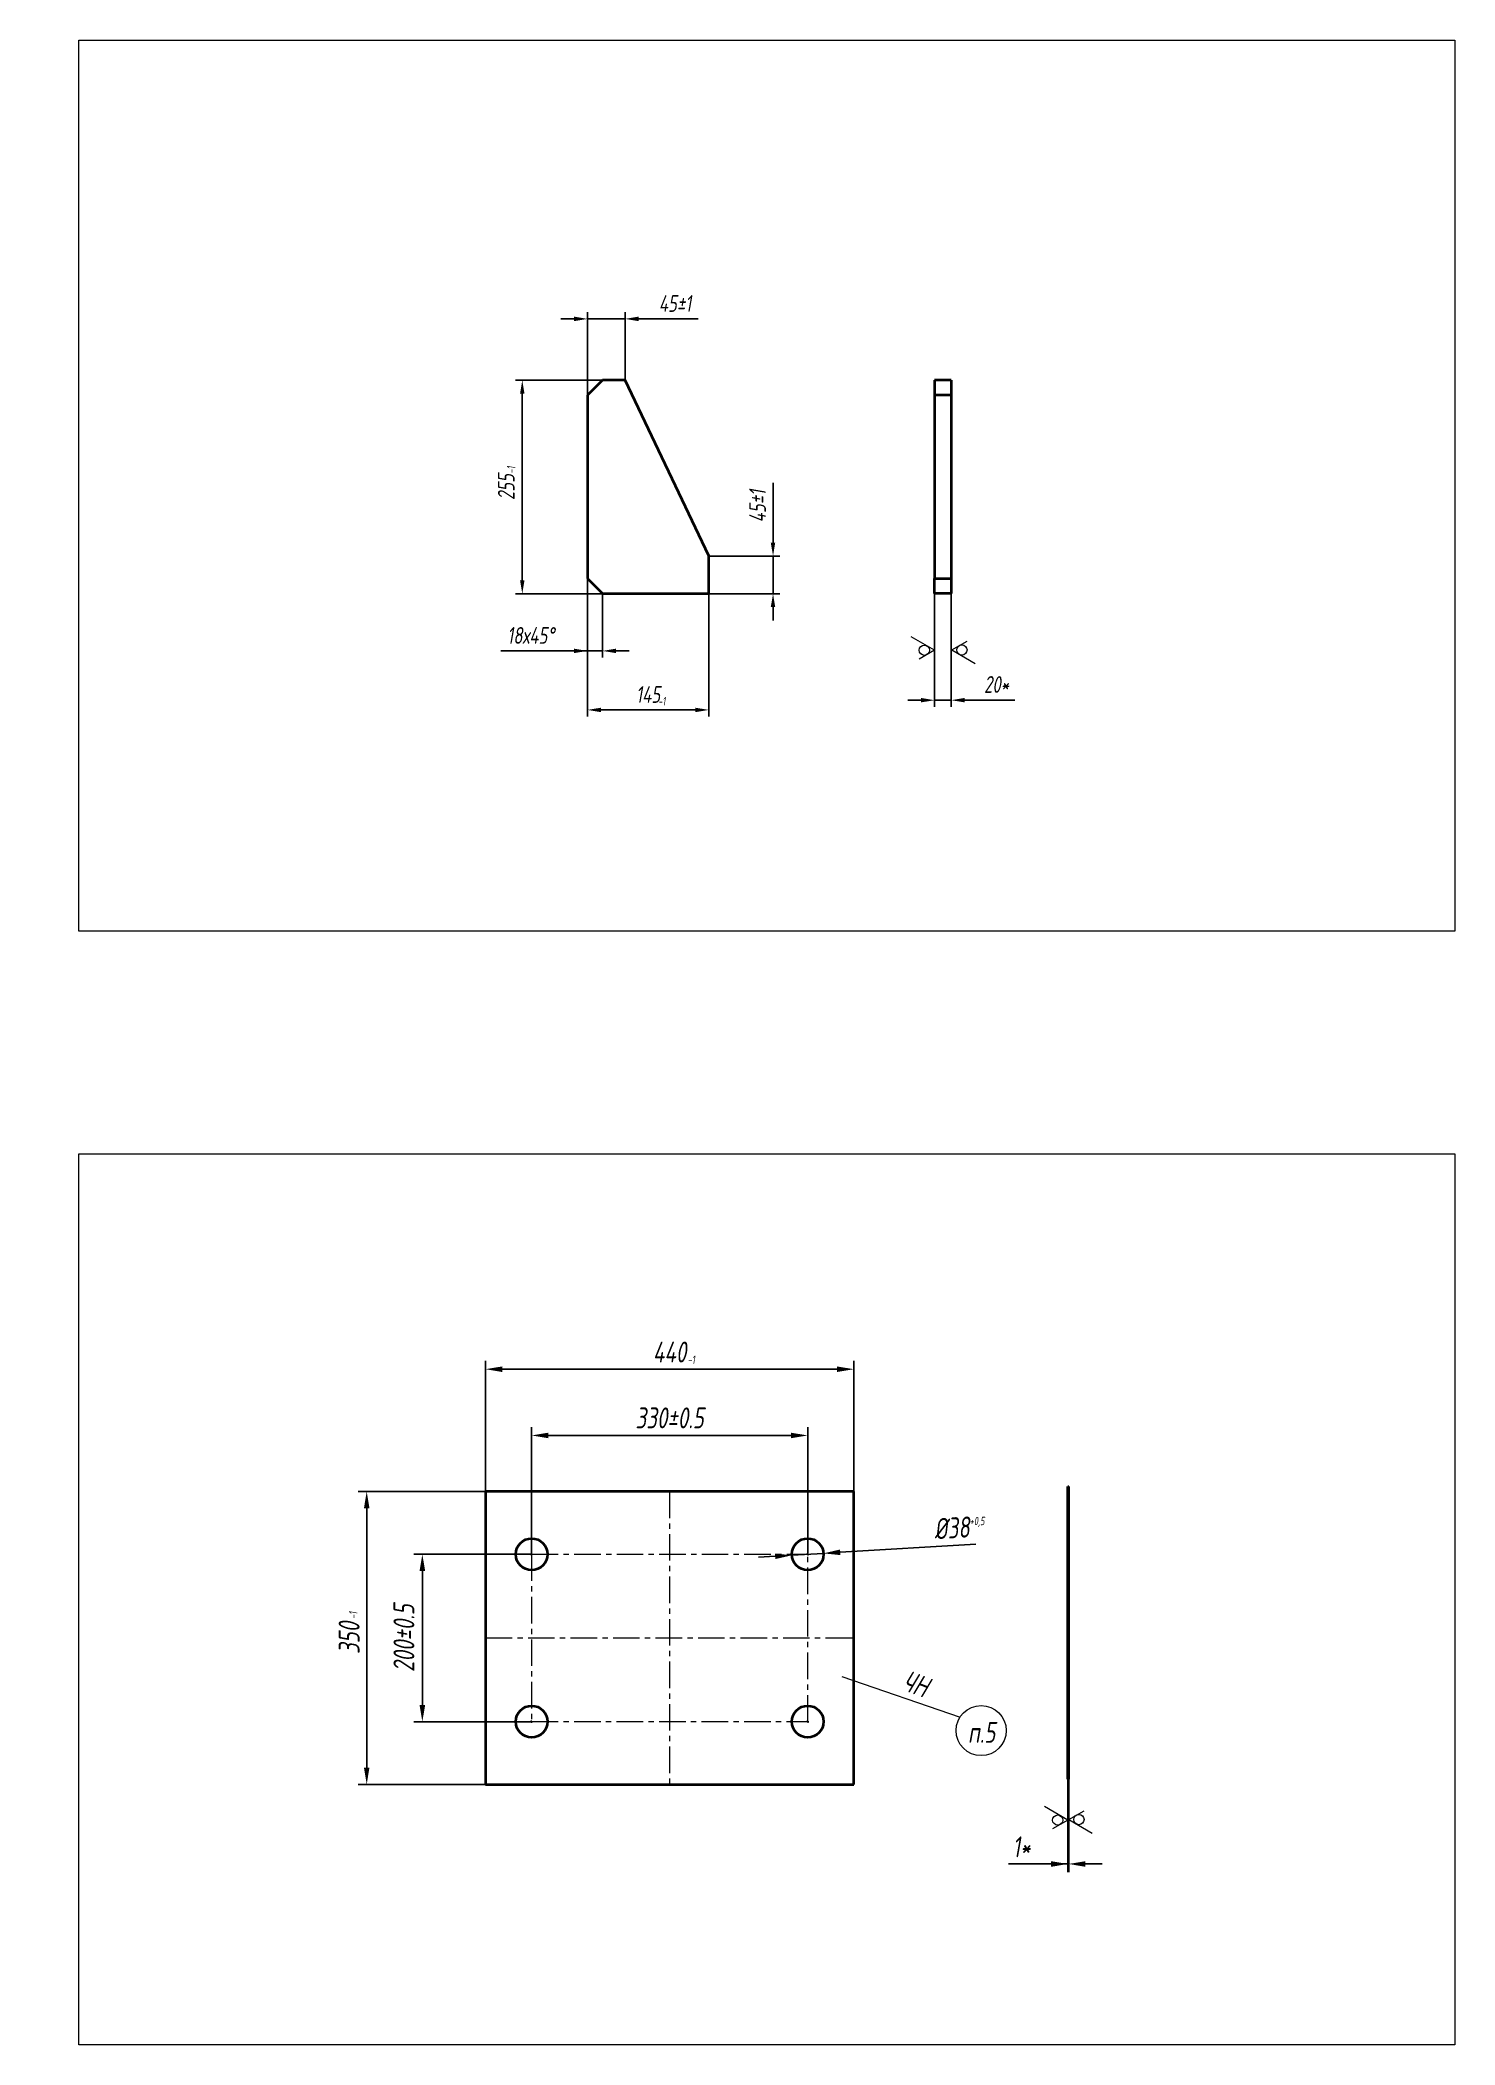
# Model space of a CAD drawing. Header units: millimetres. Extents: x 2336 to 4117, y 14795 to 41339.
# Drawn here: x 2425 to 4117, y 22923 to 25319 of the extents above; entities that cross this region are included whole.
import ezdxf

# ---------------------------------------------------------------- set-up
doc = ezdxf.new("R2010")
doc.units = ezdxf.units.MM
doc.linetypes.add('CENTER', pattern=[50.8, 31.75, -6.35, 6.35, -6.35])
doc.layers.add('РАЗМЕРЫ', color=7, linetype='Continuous', lineweight=18)
doc.styles.get("Standard").update_dxf_attribs({"font": 'simplex.shx', "width": 0.7, "oblique": 10})
doc.dimstyles.new('Stand2', dxfattribs={"dimtxt": 10, "dimasz": 8, "dimexe": 4, "dimexo": 0, "dimgap": 4, "dimtad": 1, "dimdec": 0, "dimzin": 0, "dimdsep": 46, "dimtxsty": 'Standard', "dimcen": 0, "dimadec": 0, "dimazin": 0, "dimtfac": 1, "dimtdec": 0, "dimtmove": 0, "dimatfit": 3, "dimfxl": 0.18, "dimtolj": 1, "dimtzin": 0, "dimarcsym": 0})
doc.dimstyles.new('Stand4', dxfattribs={"dimtxt": 20, "dimasz": 16, "dimexe": 8, "dimexo": 0, "dimgap": 8, "dimtad": 1, "dimdec": 0, "dimzin": 0, "dimdsep": 46, "dimtxsty": 'Standard', "dimcen": 0, "dimadec": 0, "dimazin": 0, "dimtfac": 1, "dimtdec": 0, "dimtmove": 0, "dimatfit": 3, "dimfxl": 0.18, "dimtolj": 1, "dimtzin": 0, "dimarcsym": 0})
doc.dimstyles.new('Stand5', dxfattribs={"dimtxt": 25, "dimasz": 20, "dimexe": 10, "dimexo": 0, "dimgap": 8, "dimtad": 1, "dimdec": 0, "dimzin": 0, "dimdsep": 46, "dimtxsty": 'Standard', "dimcen": 0, "dimadec": 0, "dimazin": 0, "dimtfac": 1, "dimtdec": 0, "dimtmove": 0, "dimatfit": 3, "dimfxl": 0.18, "dimtolj": 1, "dimtzin": 0, "dimarcsym": 0})

msp = doc.modelspace()

# ---------------------------------------------------------------- blocks, each defined once
blk = doc.blocks.new('*D5302')
at = {"layer": 'DEFPOINTS', "color": 0, "lineweight": 18}
for p in [(3063.8, 24873.3), (3453.8, 24873.3), (3453.8, 24519.8)]:
    blk.add_point(p, dxfattribs=at)
at = {"layer": 'РАЗМЕРЫ', "color": 0, "lineweight": 18, "insert": (3168.5, 24528.8), "char_height": 10, "attachment_point": 5}
blk.add_mtext('\\A1;-1', dxfattribs=at)
blk = doc.blocks.new('_NONE')
blk = doc.blocks.new('*D5304')
at = {"layer": 'DEFPOINTS', "color": 0, "lineweight": 18}
for p in [(2614.4, 25004.4), (2997.5, 25004.4), (2614.4, 24614.4)]:
    blk.add_point(p, dxfattribs=at)
at = {"layer": 'РАЗМЕРЫ', "color": 0, "lineweight": 18, "insert": (2988.5, 24805.1), "char_height": 10, "attachment_point": 5, "rotation": 90}
blk.add_mtext('\\A1;-1', dxfattribs=at)
blk = doc.blocks.new('*D5332')
at = {"layer": 'DEFPOINTS', "color": 0, "lineweight": 18}
for p in [(3494.5, 24657.4), (3514.5, 24657.4), (3514.5, 24530.1)]:
    blk.add_point(p, dxfattribs=at)
at = {"layer": 'РАЗМЕРЫ', "color": 0, "lineweight": -2}
for p, q in [((3494.5, 24657.4), (3494.5, 24522.1)), ((3514.5, 24657.4), (3514.5, 24522.1)), ((3478.5, 24530.1), (3462.5, 24530.1)), ((3494.5, 24530.1), (3514.5, 24530.1)), ((3530.5, 24530.1), (3590.7, 24530.1)), ((3530.5, 24530.1), (3590.7, 24530.1))]:
    blk.add_line(p, q, dxfattribs=at)
at = {"layer": 'РАЗМЕРЫ', "color": 0, "lineweight": 18}
for points in [[(3478.5, 24527.5), (3478.5, 24532.8), (3494.5, 24530.1)], [(3530.5, 24532.8), (3530.5, 24527.5), (3514.5, 24530.1)]]:
    blk.add_solid(points, dxfattribs=at)
at = {"layer": 'РАЗМЕРЫ', "color": 0, "lineweight": 18, "insert": (3568.6, 24548.9), "char_height": 20, "attachment_point": 5}
blk.add_mtext('\\A1;20*', dxfattribs=at)
blk = doc.blocks.new('*D5335')
at = {"layer": 'DEFPOINTS', "color": 0, "lineweight": 18}
for p in [(3224.7, 24702.4), (3301.5, 24702.4), (3224.7, 24657.4)]:
    blk.add_point(p, dxfattribs=at)
at = {"layer": 'РАЗМЕРЫ', "color": 0, "lineweight": -2}
for p, q in [((3301.5, 24718.4), (3301.5, 24789.8)), ((3301.5, 24718.4), (3301.5, 24789.8)), ((3224.7, 24702.4), (3309.5, 24702.4)), ((3301.5, 24657.4), (3301.5, 24702.4)), ((3224.7, 24657.4), (3309.5, 24657.4)), ((3301.5, 24641.4), (3301.5, 24625.4))]:
    blk.add_line(p, q, dxfattribs=at)
at = {"layer": 'РАЗМЕРЫ', "color": 0, "lineweight": 18}
for points in [[(3298.8, 24718.4), (3304.1, 24718.4), (3301.5, 24702.4)], [(3304.1, 24641.4), (3298.8, 24641.4), (3301.5, 24657.4)]]:
    blk.add_solid(points, dxfattribs=at)
at = {"layer": 'РАЗМЕРЫ', "color": 0, "lineweight": 18, "insert": (3283, 24762.1), "char_height": 20, "attachment_point": 5, "rotation": 90}
blk.add_mtext('\\A1;45%%p1', dxfattribs=at)
blk = doc.blocks.new('*D5338')
at = {"layer": 'DEFPOINTS', "color": 0, "lineweight": 18}
for p in [(3079.7, 24675.4), (3097.7, 24657.4), (3097.7, 24589)]:
    blk.add_point(p, dxfattribs=at)
at = {"layer": 'РАЗМЕРЫ', "color": 0, "lineweight": -2}
for p, q in [((3079.7, 24675.4), (3079.7, 24581)), ((3097.7, 24657.4), (3097.7, 24581)), ((3079.7, 24589), (2976.1, 24589)), ((3079.7, 24589), (2976.1, 24589)), ((3063.7, 24589), (3047.7, 24589)), ((3079.7, 24589), (3097.7, 24589)), ((3113.7, 24589), (3129.7, 24589))]:
    blk.add_line(p, q, dxfattribs=at)
at = {"layer": 'РАЗМЕРЫ', "color": 0, "lineweight": 18}
for points in [[(3063.7, 24586.4), (3063.7, 24591.7), (3079.7, 24589)], [(3113.7, 24591.7), (3113.7, 24586.4), (3097.7, 24589)]]:
    blk.add_solid(points, dxfattribs=at)
at = {"layer": 'РАЗМЕРЫ', "color": 0, "lineweight": 18, "insert": (3011.9, 24607.5), "char_height": 20, "attachment_point": 5}
blk.add_mtext('\\A1;18х45%%d', dxfattribs=at)
blk = doc.blocks.new('*D5339')
at = {"layer": 'DEFPOINTS', "color": 0, "lineweight": 18}
for p in [(3079.7, 24675.9), (3224.7, 24657.5), (3224.7, 24518.5)]:
    blk.add_point(p, dxfattribs=at)
at = {"layer": 'РАЗМЕРЫ', "color": 0, "lineweight": -2}
for p, q in [((3079.7, 24675.9), (3079.7, 24510.5)), ((3224.7, 24657.5), (3224.7, 24510.5)), ((3095.7, 24518.5), (3208.7, 24518.5))]:
    blk.add_line(p, q, dxfattribs=at)
at = {"layer": 'РАЗМЕРЫ', "color": 0, "lineweight": 18}
for points in [[(3095.7, 24521.1), (3095.7, 24515.8), (3079.7, 24518.5)], [(3208.7, 24515.8), (3208.7, 24521.1), (3224.7, 24518.5)]]:
    blk.add_solid(points, dxfattribs=at)
at = {"layer": 'РАЗМЕРЫ', "color": 0, "lineweight": 18, "insert": (3152.2, 24536.9), "char_height": 20, "attachment_point": 5}
blk.add_mtext('\\A1;145', dxfattribs=at)
blk = doc.blocks.new('*D5342')
at = {"layer": 'DEFPOINTS', "color": 0, "lineweight": 18}
for p in [(3124.7, 24985.8), (3079.7, 24894.4), (3124.7, 24912.4)]:
    blk.add_point(p, dxfattribs=at)
at = {"layer": 'РАЗМЕРЫ', "color": 0, "lineweight": -2}
for p, q in [((3079.7, 24894.4), (3079.7, 24993.8)), ((3124.7, 24912.4), (3124.7, 24993.8)), ((3063.7, 24985.8), (3047.7, 24985.8)), ((3079.7, 24985.8), (3124.7, 24985.8)), ((3140.7, 24985.8), (3212.1, 24985.8)), ((3140.7, 24985.8), (3212.1, 24985.8))]:
    blk.add_line(p, q, dxfattribs=at)
at = {"layer": 'РАЗМЕРЫ', "color": 0, "lineweight": 18}
for points in [[(3063.7, 24983.1), (3063.7, 24988.5), (3079.7, 24985.8)], [(3140.7, 24988.5), (3140.7, 24983.1), (3124.7, 24985.8)]]:
    blk.add_solid(points, dxfattribs=at)
at = {"layer": 'РАЗМЕРЫ', "color": 0, "lineweight": 18, "insert": (3184.4, 25004.2), "char_height": 20, "attachment_point": 5}
blk.add_mtext('\\A1;45%%p1', dxfattribs=at)
blk = doc.blocks.new('*D5343')
at = {"layer": 'DEFPOINTS', "color": 0, "lineweight": 18}
for p in [(3111.2, 24912.4), (3001.8, 24657.4), (3132.5, 24657.4)]:
    blk.add_point(p, dxfattribs=at)
at = {"layer": 'РАЗМЕРЫ', "color": 0, "lineweight": -2}
for p, q in [((3111.2, 24912.4), (2993.8, 24912.4)), ((3001.8, 24896.4), (3001.8, 24673.4)), ((3132.5, 24657.4), (2993.8, 24657.4))]:
    blk.add_line(p, q, dxfattribs=at)
at = {"layer": 'РАЗМЕРЫ', "color": 0, "lineweight": 18}
for points in [[(3004.4, 24896.4), (2999.1, 24896.4), (3001.8, 24912.4)], [(2999.1, 24673.4), (3004.4, 24673.4), (3001.8, 24657.4)]]:
    blk.add_solid(points, dxfattribs=at)
at = {"layer": 'РАЗМЕРЫ', "color": 0, "lineweight": 18, "insert": (2982.6, 24784.9), "char_height": 20, "attachment_point": 5, "rotation": 90}
blk.add_mtext('\\A1;255', dxfattribs=at)
blk = doc.blocks.new('SW_CENTERMARKSYMBOL_0')
at = {"color": 0, "linetype": 'Continuous', "lineweight": 0}
for p, q in [((-0.4, 0), (-1.4, 0)), ((0, 0), (-0.2, 0)), ((0, 0.4), (0, 1.4)), ((0, 0), (0, 0.2)), ((0, 0), (0, -0.2)), ((0, 0), (0.2, 0)), ((0.4, 0), (1.4, 0)), ((0, -0.4), (0, -1.4))]:
    blk.add_line(p, q, dxfattribs=at)
blk = doc.blocks.new('SW_CENTERMARKSYMBOL_1')
at = {"color": 0, "linetype": 'Continuous', "lineweight": 0}
for p, q in [((-0.4, 0), (-1.4, 0)), ((0, 0), (-0.2, 0)), ((0, 0.4), (0, 1.4)), ((0, 0), (0, 0.2)), ((0, 0), (0, -0.2)), ((0, 0), (0.2, 0)), ((0.4, 0), (1.4, 0)), ((0, -0.4), (0, -1.4))]:
    blk.add_line(p, q, dxfattribs=at)
blk = doc.blocks.new('SW_CENTERMARKSYMBOL_2')
at = {"color": 0, "linetype": 'Continuous', "lineweight": 0}
for p, q in [((-0.4, 0), (-1.4, 0)), ((0, 0), (-0.2, 0)), ((0, 0.4), (0, 1.4)), ((0, 0), (0, 0.2)), ((0, 0), (0, -0.2)), ((0, 0), (0.2, 0)), ((0.4, 0), (1.4, 0)), ((0, -0.4), (0, -1.4))]:
    blk.add_line(p, q, dxfattribs=at)
blk = doc.blocks.new('SW_CENTERMARKSYMBOL_3')
at = {"color": 0, "linetype": 'Continuous', "lineweight": 0}
for p, q in [((-0.4, 0), (-1.4, 0)), ((0, 0), (-0.2, 0)), ((0, 0.4), (0, 1.4)), ((0, 0), (0, 0.2)), ((0, 0), (0, -0.2)), ((0, 0), (0.2, 0)), ((0.4, 0), (1.4, 0)), ((0, -0.4), (0, -1.4))]:
    blk.add_line(p, q, dxfattribs=at)
blk = doc.blocks.new('*D5405')
at = {"layer": 'DEFPOINTS', "color": 0, "lineweight": 18}
for p in [(2957.9, 23730.6), (2957.9, 23584.4), (3397.9, 23584.4)]:
    blk.add_point(p, dxfattribs=at)
at = {"layer": 'РАЗМЕРЫ', "color": 0, "linetype": 'Continuous', "lineweight": -2}
for p, q in [((2957.9, 23584.4), (2957.9, 23740.6)), ((3377.9, 23730.6), (2977.9, 23730.6)), ((3397.9, 23584.4), (3397.9, 23740.6))]:
    blk.add_line(p, q, dxfattribs=at)
at = {"layer": 'РАЗМЕРЫ', "color": 0, "lineweight": 18}
for points in [[(2977.9, 23733.9), (2977.9, 23727.2), (2957.9, 23730.6)], [(3377.9, 23727.2), (3377.9, 23733.9), (3397.9, 23730.6)]]:
    blk.add_solid(points, dxfattribs=at)
at = {"layer": 'РАЗМЕРЫ', "color": 0, "lineweight": 18, "insert": (3177.9, 23751.1), "char_height": 25, "attachment_point": 5}
blk.add_mtext('\\A1;440', dxfattribs=at)
blk = doc.blocks.new('*D5406')
at = {"layer": 'DEFPOINTS', "color": 0, "lineweight": 18}
for p in [(3012.9, 23651.4), (3012.9, 23508), (3342.9, 23510.8)]:
    blk.add_point(p, dxfattribs=at)
at = {"layer": 'РАЗМЕРЫ', "color": 0, "linetype": 'Continuous', "lineweight": -2}
for p, q in [((3012.9, 23508), (3012.9, 23661.4)), ((3322.9, 23651.4), (3032.9, 23651.4)), ((3342.9, 23510.8), (3342.9, 23661.4))]:
    blk.add_line(p, q, dxfattribs=at)
at = {"layer": 'РАЗМЕРЫ', "color": 0, "lineweight": 18}
for points in [[(3032.9, 23654.7), (3032.9, 23648.1), (3012.9, 23651.4)], [(3322.9, 23648.1), (3322.9, 23654.7), (3342.9, 23651.4)]]:
    blk.add_solid(points, dxfattribs=at)
at = {"layer": 'РАЗМЕРЫ', "color": 0, "lineweight": 18, "insert": (3177.9, 23672.4), "char_height": 25, "attachment_point": 5}
blk.add_mtext('\\A1;330%%p0.5', dxfattribs=at)
blk = doc.blocks.new('*D5407')
at = {"layer": 'DEFPOINTS', "color": 0, "lineweight": 18}
for p in [(2957.9, 23584.4), (2815.8, 23234.4), (2957.9, 23234.4)]:
    blk.add_point(p, dxfattribs=at)
at = {"layer": 'РАЗМЕРЫ', "color": 0, "linetype": 'Continuous', "lineweight": -2}
for p, q in [((2957.9, 23584.4), (2805.8, 23584.4)), ((2815.8, 23564.4), (2815.8, 23254.4)), ((2957.9, 23234.4), (2805.8, 23234.4))]:
    blk.add_line(p, q, dxfattribs=at)
at = {"layer": 'РАЗМЕРЫ', "color": 0, "lineweight": 18}
for points in [[(2819.1, 23564.4), (2812.5, 23564.4), (2815.8, 23584.4)], [(2812.5, 23254.4), (2819.1, 23254.4), (2815.8, 23234.4)]]:
    blk.add_solid(points, dxfattribs=at)
at = {"layer": 'РАЗМЕРЫ', "color": 0, "lineweight": 18, "insert": (2794.8, 23409.4), "char_height": 25, "attachment_point": 5, "rotation": 90}
blk.add_mtext('\\A1;350', dxfattribs=at)
blk = doc.blocks.new('*D5408')
at = {"layer": 'DEFPOINTS', "color": 0, "lineweight": 18}
for p in [(2882.3, 23509.4), (3011.5, 23509.4), (3012.9, 23309.3)]:
    blk.add_point(p, dxfattribs=at)
at = {"layer": 'РАЗМЕРЫ', "color": 0, "linetype": 'Continuous', "lineweight": -2}
for p, q in [((3011.5, 23509.4), (2872.3, 23509.4)), ((2882.3, 23329.3), (2882.3, 23489.4)), ((3012.9, 23309.3), (2872.3, 23309.3))]:
    blk.add_line(p, q, dxfattribs=at)
at = {"layer": 'РАЗМЕРЫ', "color": 0, "lineweight": 18}
for points in [[(2885.7, 23489.4), (2879, 23489.4), (2882.3, 23509.4)], [(2879, 23329.3), (2885.7, 23329.3), (2882.3, 23309.3)]]:
    blk.add_solid(points, dxfattribs=at)
at = {"layer": 'РАЗМЕРЫ', "color": 0, "lineweight": 18, "insert": (2860.3, 23409.3), "char_height": 25, "attachment_point": 5, "rotation": 90}
blk.add_mtext('\\A1;200%%p0.5', dxfattribs=at)
blk = doc.blocks.new('*D5409')
at = {"layer": 'РАЗМЕРЫ', "color": 0, "linetype": 'Continuous', "lineweight": -2}
for p, q in [((3304, 23507), (3284, 23505.8)), ((3324, 23508.2), (3361.9, 23510.5)), ((3381.8, 23511.8), (3543.7, 23521.6))]:
    blk.add_line(p, q, dxfattribs=at)
at = {"layer": 'РАЗМЕРЫ', "color": 0, "lineweight": 18}
for points in [[(3304.2, 23503.7), (3303.8, 23510.3), (3324, 23508.2)], [(3381.6, 23515.1), (3382.1, 23508.4), (3361.9, 23510.5)]]:
    blk.add_solid(points, dxfattribs=at)
at = {"layer": 'РАЗМЕРЫ', "color": 0, "lineweight": 18, "insert": (3515.2, 23540.9), "char_height": 25, "attachment_point": 5, "rotation": 3.4845}
blk.add_mtext('\\A1;%%c38', dxfattribs=at)
blk = doc.blocks.new('*D5410')
at = {"layer": 'DEFPOINTS', "color": 0, "lineweight": 18}
for p in [(3324.2, 23644.2), (3714.2, 23644.2), (3714.2, 23275.6)]:
    blk.add_point(p, dxfattribs=at)
at = {"layer": 'РАЗМЕРЫ', "color": 0, "lineweight": 18, "insert": (3550.8, 23296.6), "char_height": 25, "attachment_point": 5}
blk.add_mtext('\\A1;п.5', dxfattribs=at)
blk = doc.blocks.new('*D5411')
at = {"layer": 'DEFPOINTS', "color": 0, "lineweight": 18}
for p in [(3377.8, 23774.6), (3742.3, 23635.7), (3607.1, 23281.3)]:
    blk.add_point(p, dxfattribs=at)
at = {"layer": 'РАЗМЕРЫ', "color": 0, "lineweight": 18, "insert": (3472.4, 23354.5), "char_height": 25, "attachment_point": 5, "rotation": 339.135}
blk.add_mtext('\\A1;ЧН', dxfattribs=at)
blk = doc.blocks.new('*D5412')
at = {"layer": 'DEFPOINTS', "color": 0, "lineweight": 18}
for p in [(3099.1, 24086.3), (3489.1, 24086.3), (3489.1, 23732.9)]:
    blk.add_point(p, dxfattribs=at)
at = {"layer": 'РАЗМЕРЫ', "color": 0, "lineweight": 18, "insert": (3203.8, 23741.9), "char_height": 10, "attachment_point": 5}
blk.add_mtext('\\A1;-1', dxfattribs=at)
blk = doc.blocks.new('*D5413')
at = {"layer": 'DEFPOINTS', "color": 0, "lineweight": 18}
for p in [(2425.4, 23635.6), (2808.6, 23635.6), (2425.4, 23245.6)]:
    blk.add_point(p, dxfattribs=at)
at = {"layer": 'РАЗМЕРЫ', "color": 0, "lineweight": 18, "insert": (2799.6, 23436.3), "char_height": 10, "attachment_point": 5, "rotation": 90}
blk.add_mtext('\\A1;-1', dxfattribs=at)
blk = doc.blocks.new('*D5414')
at = {"layer": 'DEFPOINTS', "color": 0, "lineweight": 18}
for p in [(3349.7, 23885.4), (3739.7, 23885.4), (3739.7, 23538)]:
    blk.add_point(p, dxfattribs=at)
at = {"layer": 'РАЗМЕРЫ', "color": 0, "lineweight": 18, "insert": (3545.4, 23548), "char_height": 10, "attachment_point": 5}
blk.add_mtext('\\A1;+0,5', dxfattribs=at)
blk = doc.blocks.new('*D5415')
at = {"layer": 'DEFPOINTS', "color": 0, "lineweight": 18}
for p in [(3653.9, 23241.2), (3654.9, 23241.2), (3654.9, 23139.3)]:
    blk.add_point(p, dxfattribs=at)
at = {"layer": 'РАЗМЕРЫ', "color": 0, "linetype": 'Continuous', "lineweight": -2}
for p, q in [((3653.9, 23241.2), (3653.9, 23129.3)), ((3654.9, 23241.2), (3654.9, 23129.3)), ((3653.9, 23139.3), (3583, 23139.3)), ((3653.9, 23139.3), (3583, 23139.3)), ((3633.9, 23139.3), (3613.9, 23139.3)), ((3653.9, 23139.3), (3654.9, 23139.3)), ((3674.9, 23139.3), (3694.9, 23139.3))]:
    blk.add_line(p, q, dxfattribs=at)
at = {"layer": 'РАЗМЕРЫ', "color": 0, "lineweight": 18}
for points in [[(3633.9, 23135.9), (3633.9, 23142.6), (3653.9, 23139.3)], [(3674.9, 23142.6), (3674.9, 23135.9), (3654.9, 23139.3)]]:
    blk.add_solid(points, dxfattribs=at)
at = {"layer": 'РАЗМЕРЫ', "color": 0, "lineweight": 18, "insert": (3598.5, 23159.8), "char_height": 25, "attachment_point": 5}
blk.add_mtext('\\A1;1*', dxfattribs=at)

# ---------------------------------------------------------------- dimensions: what is measured, and where the dimension line sits
at = {"layer": 'РАЗМЕРЫ', "color": 0, "lineweight": 18}
for base, p1, p2, text, picture, middle in [((3124.7, 24985.79), (3079.7, 24894.45), (3124.7, 24912.45), '45%%p1', '*D5342', (3184.39, 25004.2)), ((3514.54, 24530.15), (3494.54, 24657.45), (3514.54, 24657.45), '20*', '*D5332', (3568.64, 24548.92))]:
    dim = msp.add_linear_dim(base=base, p1=p1, p2=p2, text=text, dimstyle='Stand4', dxfattribs=at)
    dim.commit()
    dim.dimension.update_dxf_attribs({"geometry": picture, "text_midpoint": middle})
at = {"layer": 'РАЗМЕРЫ', "color": 0, "linetype": 'Continuous', "lineweight": 18}
for base, p1, p2, picture, middle in [((2997.54, 25004.38), (2614.36, 24614.38), (2614.36, 25004.38), '*D5304', (2997.54, 24805.14)), ((2808.59, 23635.59), (2425.41, 23245.59), (2425.41, 23635.59), '*D5413', (2808.59, 23436.34))]:
    dim = msp.add_linear_dim(base=base, p1=p1, p2=p2, angle=90, text='-1', dimstyle='Stand2', override={"dimse1": 1, "dimse2": 1, "dimsd1": 1, "dimsd2": 1}, dxfattribs=at)
    dim.commit()
    dim.dimension.update_dxf_attribs({"geometry": picture, "text_midpoint": middle, "dimtype": 160})
at = {"layer": 'РАЗМЕРЫ', "color": 0, "lineweight": 18}
for base, p1, p2, angle, picture, middle in [((3001.76, 24657.45), (3111.2, 24912.45), (3132.46, 24657.45), 90, '*D5343', (2982.57, 24784.95)), ((3224.7, 24518.46), (3079.7, 24675.88), (3224.7, 24657.54), 180, '*D5339', (3152.2, 24536.87))]:
    dim = msp.add_linear_dim(base=base, p1=p1, p2=p2, angle=angle, dimstyle='Stand4', dxfattribs=at)
    dim.commit()
    dim.dimension.update_dxf_attribs({"geometry": picture, "text_midpoint": middle})
at = {"layer": 'РАЗМЕРЫ', "color": 0, "linetype": 'Continuous', "lineweight": 18}
for base, p1, p2, text, picture, middle in [((3453.78, 24519.81), (3063.78, 24873.25), (3453.78, 24873.25), '-1', '*D5302', (3168.47, 24519.81)), ((3489.11, 23732.91), (3099.11, 24086.35), (3489.11, 24086.35), '-1', '*D5412', (3203.8, 23732.91)), ((3739.67, 23538.01), (3349.67, 23885.37), (3739.67, 23885.37), '+0,5', '*D5414', (3545.44, 23538.01))]:
    dim = msp.add_linear_dim(base=base, p1=p1, p2=p2, text=text, dimstyle='Stand2', override={"dimzin": 12, "dimblk1": 'NONE', "dimblk2": 'NONE', "dimsah": 1, "dimse1": 1, "dimse2": 1, "dimsd1": 1, "dimsd2": 1, "dimtofl": 0}, dxfattribs=at)
    dim.commit()
    dim.dimension.update_dxf_attribs({"geometry": picture, "text_midpoint": middle, "dimtype": 160})
at = {"layer": 'РАЗМЕРЫ', "color": 0, "lineweight": 18}
dim = msp.add_linear_dim(base=(3301.46, 24702.45), p1=(3224.7, 24657.45), p2=(3224.7, 24702.45), angle=90, text='45%%p1', dimstyle='Stand4', dxfattribs=at)
dim.commit()
dim.dimension.update_dxf_attribs({"geometry": '*D5335', "text_midpoint": (3283.04, 24762.14)})
dim = msp.add_linear_dim(base=(3097.7, 24589.05), p1=(3079.7, 24675.45), p2=(3097.7, 24657.45), text='18х45%%d', dimstyle='Stand4', dxfattribs=at)
dim.commit()
dim.dimension.update_dxf_attribs({"geometry": '*D5338', "text_midpoint": (3011.87, 24589.05), "dimtype": 160})
at = {"layer": 'РАЗМЕРЫ', "linetype": 'Continuous', "lineweight": 18}
dim = msp.add_linear_dim(base=(3607.14, 23281.25), p1=(3377.83, 23774.63), p2=(3742.26, 23635.73), angle=339.13502, text='ЧН', dimstyle='Stand5', override={"dimse1": 1, "dimse2": 1, "dimsd1": 1, "dimsd2": 1}, dxfattribs=at)
dim.commit()
dim.dimension.update_dxf_attribs({"geometry": '*D5411', "text_midpoint": (3465.1, 23335.39), "dimtype": 160})
dim = msp.add_linear_dim(base=(2957.92, 23730.57), p1=(3397.92, 23584.39), p2=(2957.92, 23584.39), angle=180, dimstyle='Stand5', dxfattribs=at)
dim.commit()
dim.dimension.update_dxf_attribs({"geometry": '*D5405', "text_midpoint": (3177.92, 23730.57), "dimtype": 160})
dim = msp.add_linear_dim(base=(3012.92, 23651.39), p1=(3342.92, 23510.79), p2=(3012.92, 23507.99), text='330%%p0.5', dimstyle='Stand5', dxfattribs=at)
dim.commit()
dim.dimension.update_dxf_attribs({"geometry": '*D5406', "text_midpoint": (3177.92, 23672.41)})
dim = msp.add_linear_dim(base=(3714.2, 23275.59), p1=(3324.2, 23644.18), p2=(3714.2, 23644.18), text='п.5', dimstyle='Stand5', override={"dimse1": 1, "dimse2": 1, "dimsd1": 1, "dimsd2": 1}, dxfattribs=at)
dim.commit()
dim.dimension.update_dxf_attribs({"geometry": '*D5410', "text_midpoint": (3550.83, 23275.59), "dimtype": 160})
dim = msp.add_linear_dim(base=(2815.8, 23234.39), p1=(2957.92, 23584.39), p2=(2957.92, 23234.39), angle=270, dimstyle='Stand5', dxfattribs=at)
dim.commit()
dim.dimension.update_dxf_attribs({"geometry": '*D5407', "text_midpoint": (2794.78, 23409.39)})
dim = msp.add_diameter_dim_2p(p1=(3323.96, 23508.23), p2=(3361.89, 23510.54), dimstyle='Stand5', dxfattribs=at)
dim.commit()
dim.dimension.update_dxf_attribs({"geometry": '*D5409', "text_midpoint": (3516.46, 23519.96), "dimtype": 163})
dim = msp.add_linear_dim(base=(2882.32, 23509.39), p1=(3012.92, 23309.29), p2=(3011.52, 23509.39), angle=90, text='200%%p0.5', dimstyle='Stand5', dxfattribs=at)
dim.commit()
dim.dimension.update_dxf_attribs({"geometry": '*D5408', "text_midpoint": (2860.33, 23409.34)})
dim = msp.add_linear_dim(base=(3654.9, 23139.26), p1=(3653.9, 23241.17), p2=(3654.9, 23241.17), text='1*', dimstyle='Stand5', dxfattribs=at)
dim.commit()
dim.dimension.update_dxf_attribs({"geometry": '*D5415', "text_midpoint": (3598.46, 23139.26), "dimtype": 160})

# ---------------------------------------------------------------- linework, layer by layer
at = {"color": 7, "linetype": 'Continuous', "lineweight": 40}
for p, q in [((3097.7, 24912.45), (3079.7, 24894.45)), ((3079.7, 24894.45), (3079.7, 24675.45)), ((3124.7, 24912.45), (3097.7, 24912.45)), ((3224.7, 24702.45), (3124.7, 24912.45)), ((3514.54, 24912.45), (3494.54, 24912.45)), ((3494.54, 24912.45), (3494.54, 24894.45)), ((3514.54, 24894.45), (3494.54, 24894.45)), ((3494.54, 24894.45), (3494.54, 24675.45)), ((3514.54, 24912.45), (3514.54, 24894.45)), ((3514.54, 24894.45), (3514.54, 24675.45)), ((3224.7, 24657.45), (3224.7, 24702.45)), ((3079.7, 24675.45), (3097.7, 24657.45)), ((3097.7, 24657.45), (3224.7, 24657.45)), ((3494.54, 24675.45), (3514.54, 24675.45)), ((3494.54, 24657.45), (3494.54, 24675.45)), ((3514.54, 24657.45), (3494.54, 24657.45)), ((3514.54, 24675.45), (3514.54, 24657.45)), ((2957.92, 23584.39), (2957.92, 23234.39)), ((3397.92, 23584.39), (2957.92, 23584.39)), ((3397.92, 23234.39), (3397.92, 23584.39)), ((3653.9, 23240.47), (3653.9, 23590.47)), ((3653.9, 23590.47), (3654.9, 23590.47)), ((3654.9, 23240.47), (3654.9, 23590.47)), ((2957.92, 23234.39), (3397.92, 23234.39)), ((3653.9, 23240.47), (3654.9, 23240.47))]:
    msp.add_line(p, q, dxfattribs=at)
for centre in [(3012.92, 23509.39), (3342.92, 23509.39), (3012.92, 23309.39), (3342.92, 23309.39)]:
    msp.add_circle(centre, 19, dxfattribs=at)
at = {"layer": 'РАЗМЕРЫ', "color": 0, "lineweight": 18}
for p, q in [((3494.54, 24589.8), (3466.55, 24605.96)), ((3494.54, 24589.8), (3476.25, 24579.24)), ((3515.08, 24590.11), (3533.37, 24600.67)), ((3515.08, 24590.11), (3543.07, 24573.95)), ((3653.9, 23191.77), (3625.91, 23207.93)), ((3654.9, 23192.35), (3673.19, 23202.91)), ((3653.9, 23191.77), (3635.61, 23181.21)), ((3654.9, 23192.35), (3682.89, 23176.19))]:
    msp.add_line(p, q, dxfattribs=at)
at = {"layer": 'РАЗМЕРЫ', "linetype": 'CENTER', "lineweight": 18}
for p, q in [((3177.92, 23584.39), (3177.92, 23234.39)), ((3012.92, 23509.29), (3012.92, 23309.39)), ((3013.02, 23509.39), (3342.92, 23509.39)), ((3342.92, 23309.39), (3342.92, 23509.39)), ((2957.92, 23409.39), (3397.92, 23409.39)), ((3012.92, 23309.39), (3342.92, 23309.39))]:
    msp.add_line(p, q, dxfattribs=at)
at = {"layer": 'РАЗМЕРЫ', "linetype": 'Continuous', "lineweight": 18}
msp.add_line((3383.59, 23363.24), (3525.01, 23314.92), dxfattribs=at)
at = {"layer": 'РАЗМЕРЫ', "color": 0, "lineweight": 18}
for points in [[(2471.91, 25318.99), (4116.53, 25318.99), (4116.53, 24254.13), (2471.91, 24254.13)], [(2471.91, 23987.92), (4116.53, 23987.92), (4116.53, 22923.06), (2471.91, 22923.06)]]:
    msp.add_lwpolyline(points, close=True, dxfattribs=at)
at = {"layer": 'РАЗМЕРЫ', "linetype": 'Continuous', "lineweight": 18}
for centre, radius in [((3482.35, 24589.8), 6.1), ((3527.28, 24590.11), 6.1), ((3550.21, 23298.7), 29.97), ((3641.71, 23191.77), 6.1), ((3667.1, 23192.35), 6.1)]:
    msp.add_circle(centre, radius, dxfattribs=at)

# ---------------------------------------------------------------- block references
at = {"color": 7, "linetype": 'Continuous', "lineweight": 40}
for name, p in [('SW_CENTERMARKSYMBOL_0', (3012.92, 23509.39)), ('SW_CENTERMARKSYMBOL_1', (3342.92, 23509.39)), ('SW_CENTERMARKSYMBOL_3', (3012.92, 23309.39)), ('SW_CENTERMARKSYMBOL_2', (3342.92, 23309.39))]:
    msp.add_blockref(name, p, dxfattribs=at)

msp.set_redraw_order([(e.dxf.handle, doc.entitydb.next_handle()) for e in msp.query("TEXT MTEXT ATTDEF DIMENSION ARC_DIMENSION")])  # texts and dimensions are drawn at this point

doc.saveas('drawing.dxf')
